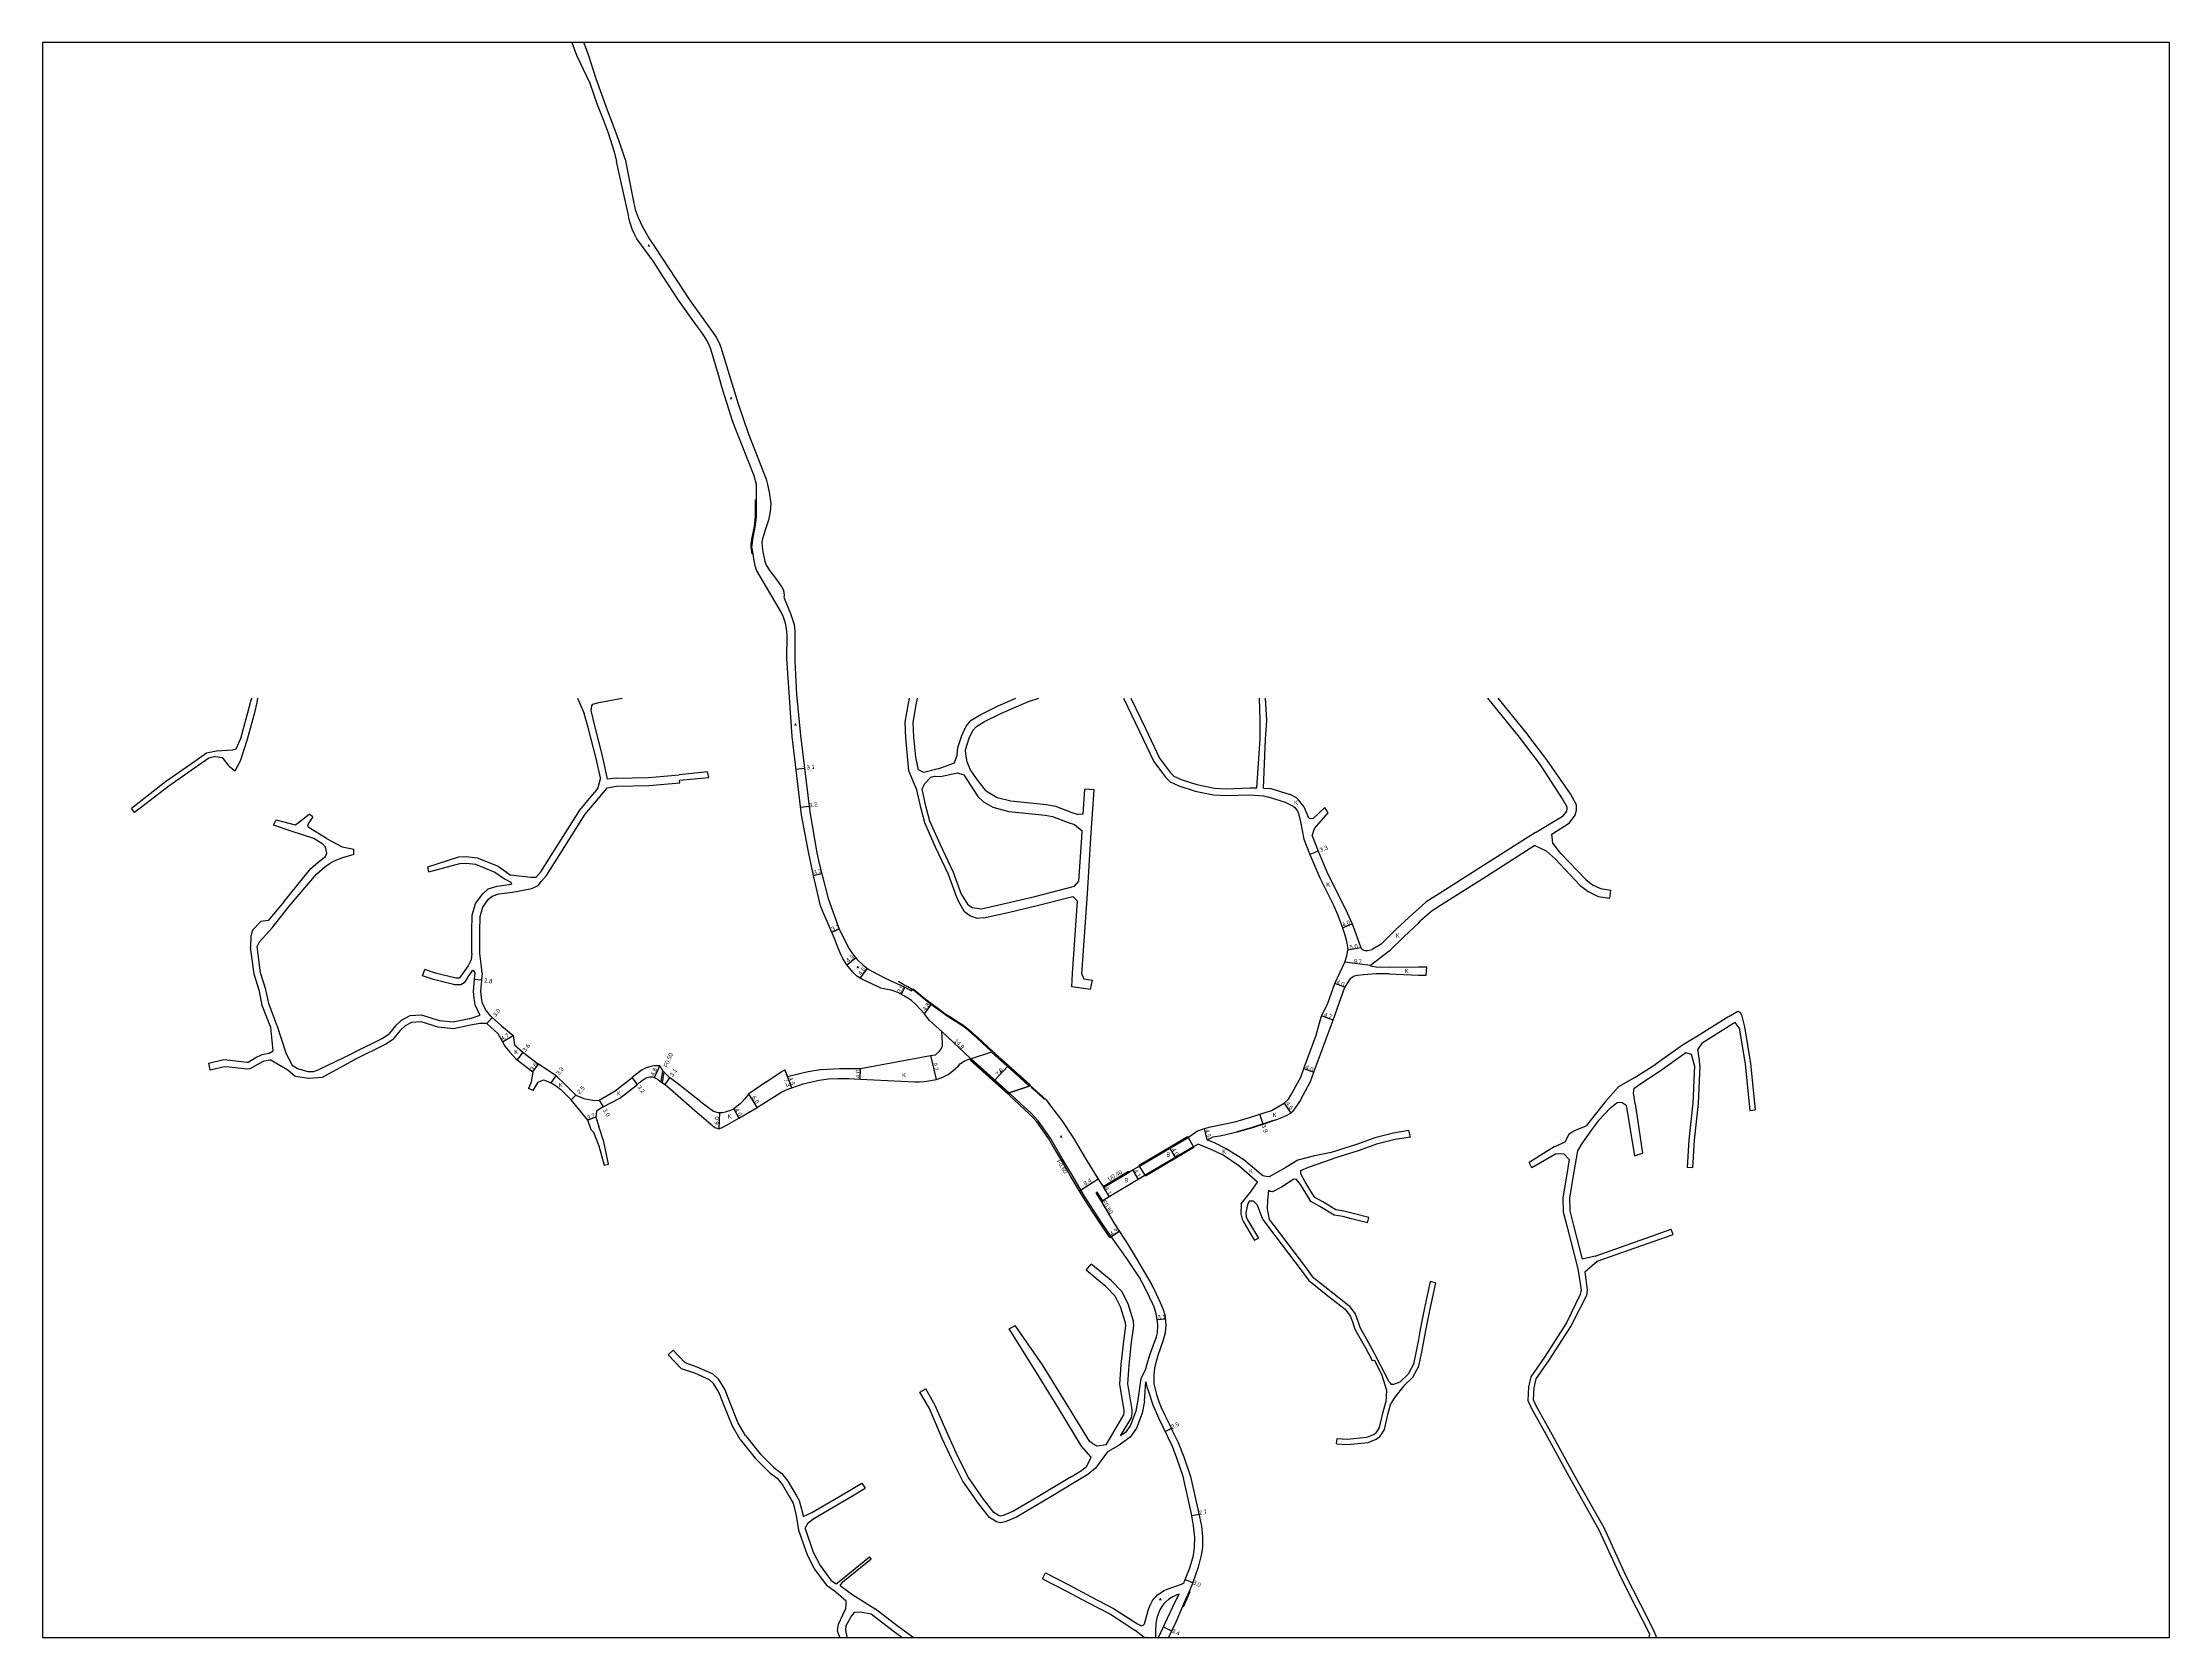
# Model space of a CAD drawing. Header units: metres. Extents: x -8000 to -6400, y -93000 to -90000.
# Drawn here: x -7200 to -6400, y -93000 to -92400 of the extents above; entities that cross this region are included whole.
import ezdxf

# ---------------------------------------------------------------- set-up
doc = ezdxf.new("R2010")
doc.units = ezdxf.units.M
doc.header["$LTSCALE"] = 2.5
for name, color, linetype in [('側溝・桝', 7, 'Continuous'), ('図郭', 7, 'Continuous'), ('幅員', 7, 'Continuous'), ('歩道・分離帯・安全施設', 7, 'Continuous'), ('舗装', 7, 'Continuous'), ('道路', 7, 'Continuous')]:
    doc.layers.add(name, color=color, linetype=linetype)
doc.styles.get("Standard").update_dxf_attribs({"font": ''})
doc.styles.add('yoko_deco', font='txt.shx', dxfattribs={"bigfont": 'extfont.shx'})
doc.styles.get('Standard').set_extended_font_data('@MS PGothic')

msp = doc.modelspace()

# ---------------------------------------------------------------- linework, layer by layer
at = {"layer": '側溝・桝'}
for points in [[(-6932.68, -92592.33), (-6933.16, -92589.73), (-6933.1, -92589.04), (-6932.8, -92586.95), (-6931.92, -92582.14), (-6931.57, -92579.57), (-6931.48, -92578.24), (-6931.46, -92574.35), (-6931.47, -92572.01)], [(-6967.29, -92791.03), (-6966.67, -92786.76)], [(-6966.83, -92791.34), (-6966.24, -92787.33)], [(-6798.05, -92849.19), (-6801.13, -92844.59), (-6804.67, -92839.23), (-6808.09, -92833.97), (-6812.9, -92825.85), (-6816.43, -92819.82), (-6819.4, -92814.79), (-6820.93, -92812.13), (-6825.55, -92805.66), (-6826.85, -92804.19), (-6828.17, -92802.8), (-6832.19, -92799.08), (-6836.08, -92795.52)], [(-6801.12, -92830.32), (-6791.51, -92824.59), (-6791.29, -92824.93)], [(-6801.18, -92835.73), (-6803.37, -92832.42), (-6803.84, -92832.71), (-6801.68, -92836.06)]]:
    msp.add_lwpolyline(points, dxfattribs=at)
at = {"layer": '図郭'}
msp.add_lwpolyline([(-7200, -93000), (-6400, -93000), (-6400, -92400), (-7200, -92400)], close=True, dxfattribs=at)
at = {"layer": '幅員'}
for points in [[(-6916.55, -92673.41), (-6913.44, -92673.03)], [(-6914.91, -92687.62), (-6911.71, -92687.23)], [(-6720.24, -92704.17), (-6723.29, -92705.45)], [(-6711.1, -92733.1), (-6707.43, -92731.49)], [(-6704.15, -92740.57), (-6709.08, -92741.43)], [(-6700.54, -92747.16), (-6710.16, -92745.91)], [(-7034.89, -92752.76), (-7037.67, -92752.51)], [(-6710.19, -92755.42), (-6713.92, -92753.97)], [(-7032.85, -92769.02), (-7030.86, -92766.77)], [(-6714.52, -92767.78), (-6718.91, -92766.09)], [(-7027.02, -92775.87), (-7022.95, -92773.53)], [(-6850.98, -92782.26), (-6861.8, -92772.03)], [(-7019.33, -92779.85), (-7021.51, -92782.72)], [(-6866.04, -92781.12), (-6863.82, -92790.05)], [(-7015.6, -92787.18), (-7013.42, -92784.31)], [(-7008.75, -92791.37), (-7006.77, -92788.73)], [(-6976.24, -92791.92), (-6978.2, -92789.4)], [(-6969.82, -92789.35), (-6967.84, -92784.98)], [(-6965.86, -92792.01), (-6964.08, -92789.47)], [(-6918.16, -92793.2), (-6920.8, -92786.4)], [(-6918.16, -92793.2), (-6919.79, -92789.01)], [(-6892.46, -92790), (-6892.35, -92786)], [(-6841.76, -92790.41), (-6837.07, -92785.18)], [(-6725.57, -92785.99), (-6721.82, -92787.37)], [(-6999.43, -92795.96), (-7001.19, -92797.74)], [(-6990.59, -92797.84), (-6989.08, -92800.43)], [(-6931.22, -92800.62), (-6934.36, -92795.51)], [(-6732.99, -92798.95), (-6730.51, -92802.71)], [(-6991.88, -92804.3), (-6994.9, -92805.34)], [(-6945.35, -92802.54), (-6945.62, -92808.53)], [(-6940, -92801.13), (-6938.05, -92804.63)], [(-6740.85, -92806.87), (-6742.11, -92803.18)], [(-6776, -92815.97), (-6773.97, -92819.41)], [(-6761.9, -92812.83), (-6763.01, -92808.47)], [(-6810.01, -92831.94), (-6802.96, -92827.45)], [(-6800.92, -92830.67), (-6798.82, -92834.2)], [(-6789.97, -92824.14), (-6787.87, -92827.66)], [(-6798.57, -92849.53), (-6794.97, -92847.2)], [(-6780.72, -92880.43), (-6777.68, -92880.12)], [(-6777.7, -92922.54), (-6775.43, -92921.39)], [(-6767.69, -92954.13), (-6765, -92953.58)], [(-6770.17, -92978.22), (-6767.37, -92979.39)], [(-6778.4, -92996.03), (-6775.33, -92997.5)]]:
    msp.add_lwpolyline(points, dxfattribs=at)
at = {"layer": '幅員', "flags": 128}
for points in [[(-6910.06, -92713.4), (-6906.9, -92712.58)], [(-6900.32, -92733.5), (-6903.16, -92734.74)], [(-6897.51, -92746.96), (-6894.13, -92744.31)], [(-6892.51, -92751.98), (-6889.75, -92748.31)], [(-6875.7, -92755.37), (-6877.09, -92758.05)], [(-6868.32, -92765.44), (-6865.48, -92761.6)]]:
    msp.add_lwpolyline(points, dxfattribs=at)
at = {"layer": '歩道・分離帯・安全施設'}
for points in [[(-6843.25, -92779.44), (-6846.61, -92776.31), (-6848.58, -92774.48), (-6850.3, -92772.92), (-6851.89, -92771.54), (-6853.4, -92770.35), (-6854.48, -92769.63), (-6856.34, -92768.46), (-6857.57, -92767.65), (-6858.95, -92766.75), (-6860.06, -92766.02), (-6861.3, -92765.16), (-6862.64, -92764.19), (-6864.1, -92763.09), (-6865.13, -92762.35), (-6866.17, -92761.6), (-6867.31, -92760.7), (-6868.78, -92759.51), (-6869.94, -92758.52), (-6870.92, -92757.71), (-6871.91, -92756.86), (-6872.9, -92756.2), (-6874.55, -92755.24), (-6876.03, -92754.44), (-6878.23, -92753.29)], [(-6850.47, -92782.84), (-6836.83, -92795.22)], [(-6828.67, -92792.37), (-6832.67, -92788.7), (-6842.22, -92780.08)], [(-6823.17, -92797.59), (-6825.91, -92795.05), (-6828.11, -92793.08)], [(-6750.65, -92809.68), (-6748.77, -92809.19), (-6744.86, -92808), (-6737.25, -92805.56)], [(-6770.88, -92988.42), (-6769, -92984.18), (-6768.28, -92982.66)]]:
    msp.add_lwpolyline(points, dxfattribs=at)
at = {"layer": '舗装'}
for points in [[(-6850.98, -92782.26), (-6861.8, -92772.03)], [(-6843.08, -92779.8), (-6850.71, -92782.36)], [(-6828.89, -92792.55), (-6836.48, -92795.16)]]:
    msp.add_lwpolyline(points, dxfattribs=at)
at = {"layer": '道路'}
for points in [[(-7000.89, -92400), (-6999.19, -92404.81), (-6994.19, -92415.33), (-6991.43, -92423.27), (-6989.17, -92428.98), (-6987.27, -92433.96), (-6984.99, -92441.16), (-6984.15, -92444.77)], [(-6980.9, -92443.92), (-6981, -92443.45), (-6982.12, -92440.07), (-6983.31, -92436.5), (-6985.5, -92430.69), (-6987.46, -92425.48), (-6989.65, -92419.55), (-6991.81, -92413.66), (-6994.68, -92404.69), (-6996.44, -92400)], [(-6979.7, -92464.31), (-6980.92, -92458.75), (-6984.15, -92444.77)], [(-6980.9, -92443.92), (-6977.95, -92458.5), (-6977.05, -92462.75), (-6975.95, -92465.81), (-6974.45, -92469.11), (-6973.47, -92470.9), (-6971.65, -92473.98), (-6969.56, -92477.16), (-6956.66, -92496.76), (-6948.75, -92507.77), (-6947.73, -92509.22), (-6946.52, -92511.07), (-6945.67, -92512.7), (-6944.93, -92514.63), (-6944.13, -92517.12), (-6938.31, -92535.89), (-6934.57, -92546.97), (-6927.87, -92564.29), (-6927.35, -92566.23), (-6926.67, -92569.21), (-6926.08, -92573.45), (-6926.32, -92576.59), (-6926.98, -92579.7), (-6928.19, -92583.46), (-6929.18, -92586.75), (-6929.42, -92588.13), (-6929.37, -92589.58), (-6929.13, -92591.59), (-6928.73, -92593.4), (-6928.36, -92595.08), (-6927.77, -92596.62), (-6926.44, -92598.74), (-6923.97, -92602), (-6922.52, -92604.03), (-6921.93, -92604.93), (-6921.45, -92605.76), (-6921.16, -92606.6), (-6921.11, -92608.22), (-6921.13, -92608.54), (-6921, -92608.97), (-6918.73, -92614.79), (-6917.99, -92616.66), (-6917.32, -92618.96), (-6916.99, -92621.49), (-6917.07, -92632.68), (-6916.47, -92645.22), (-6914.95, -92660.73), (-6911.44, -92689.43), (-6908.79, -92704.86), (-6907.86, -92708.85), (-6904.47, -92722.03), (-6900.32, -92733.5), (-6896.65, -92740.97), (-6895.56, -92742.5), (-6894.35, -92744.04), (-6893.45, -92745.05), (-6891.36, -92747.09), (-6889.2, -92748.72), (-6885.96, -92750.47), (-6882.82, -92752.08), (-6877.24, -92754.67), (-6875.7, -92755.37), (-6873.12, -92756.8), (-6872.56, -92755.97)], [(-6932.33, -92562.96), (-6939.46, -92545), (-6940.49, -92542.3), (-6943.38, -92533.16), (-6944.63, -92529.18), (-6945.62, -92525.37), (-6947.62, -92518.8), (-6948.61, -92515.36), (-6949.46, -92513.22), (-6950.28, -92511.81), (-6951.07, -92510.57), (-6952.35, -92508.6), (-6954.22, -92506.04), (-6960.78, -92496.89), (-6966.69, -92487.92), (-6970.26, -92482.33), (-6973.36, -92478.11), (-6976.45, -92473.79), (-6977.21, -92472.3), (-6978.17, -92470.22), (-6979.02, -92467.83), (-6979.35, -92466.52), (-6979.7, -92464.31)], [(-6911.8, -92705.11), (-6914.58, -92690.49), (-6917.98, -92661.05), (-6919.99, -92631.71), (-6919.92, -92623.07), (-6920.15, -92620.44), (-6920.61, -92618.42), (-6921.35, -92616.12), (-6922.28, -92614.05), (-6931.44, -92598.52), (-6931.98, -92596.84), (-6932.27, -92595.44), (-6932.44, -92594.25), (-6932.68, -92592.33), (-6933.03, -92592.39), (-6933.52, -92589.74), (-6933.45, -92589), (-6933.16, -92586.89), (-6932.27, -92582.08), (-6931.93, -92579.53), (-6931.84, -92578.23), (-6931.82, -92574.35), (-6931.83, -92572.02), (-6931.47, -92572.01), (-6931.52, -92566.28), (-6932.33, -92562.96)], [(-7125.29, -92661.29), (-7122.39, -92650.65), (-7121.55, -92647.31)], [(-7121.46, -92646.7), (-7121.55, -92647.31)], [(-7119.32, -92648.32), (-7119, -92646.7)], [(-6998.73, -92646.7), (-6996.25, -92652.41)], [(-6990.81, -92648.25), (-6981.99, -92646.7)], [(-6874.15, -92673.99), (-6875.28, -92661.57), (-6875.49, -92655.62), (-6874.31, -92648.68), (-6873.95, -92646.69)], [(-6871.49, -92668.8), (-6872.29, -92661.35), (-6872.48, -92655.82), (-6871.36, -92649.2), (-6870.9, -92646.69)], [(-6863.1, -92673.17), (-6857, -92671), (-6856.03, -92668.03), (-6855.71, -92665.22), (-6854.25, -92660.67), (-6852.65, -92657.12), (-6850.66, -92654.9), (-6847.09, -92652.77), (-6840.5, -92649.58), (-6833.91, -92646.69)], [(-6852.85, -92666.13), (-6851.44, -92661.74), (-6850.11, -92658.78), (-6848.73, -92657.24), (-6845.67, -92655.41), (-6839.25, -92652.31), (-6829.15, -92647.88), (-6825.26, -92646.69)], [(-6793.4, -92646.69), (-6787.37, -92659.16), (-6782.03, -92670.51), (-6777.68, -92676.32), (-6775.9, -92678.08), (-6772.62, -92679.6), (-6766.5, -92681.58), (-6759.56, -92683.02), (-6754.79, -92683.25), (-6745.85, -92683.03), (-6740.7, -92683.39), (-6738.85, -92683.85)], [(-6790.63, -92646.69), (-6785.12, -92658.07), (-6779.87, -92669.21), (-6775.79, -92674.67), (-6774.45, -92675.99), (-6771.71, -92677.27), (-6765.86, -92679.16), (-6759.25, -92680.53), (-6754.76, -92680.75), (-6745.82, -92680.36), (-6743.22, -92680.42)], [(-6743.22, -92680.42), (-6742.05, -92661.94), (-6741.97, -92654.9), (-6742.24, -92646.69)], [(-6740.74, -92680.48), (-6740.06, -92662.05), (-6739.55, -92655.05), (-6739.95, -92646.69)], [(-6636.6, -92671.69), (-6644.46, -92661.29), (-6656.4, -92646.69)], [(-6634.2, -92669.88), (-6642.11, -92659.44), (-6652.52, -92646.69)], [(-7122.94, -92662.12), (-7120.04, -92651.48), (-7119.32, -92648.32)], [(-6990.16, -92676.67), (-6991.71, -92669.38), (-6994.74, -92657.66), (-6996.25, -92652.41)], [(-6993.63, -92651.26), (-6993.36, -92649.52), (-6992.98, -92648.85), (-6990.81, -92648.25)], [(-6987.5, -92677.07), (-6989.27, -92668.8), (-6992.32, -92657.04), (-6993.63, -92651.26)], [(-7125.29, -92661.29), (-7127.26, -92665.8), (-7128.5, -92666.23), (-7134.59, -92666.6)], [(-7127.59, -92673.93), (-7125.5, -92670.17), (-7122.94, -92662.12)], [(-7134.59, -92666.6), (-7138.32, -92667.31), (-7142.76, -92670.49), (-7153.69, -92678.14), (-7166.57, -92688.12)], [(-7134.94, -92668.58), (-7137.48, -92669.17), (-7141.59, -92672.12), (-7152.51, -92679.75), (-7165.35, -92689.7)], [(-7134.94, -92668.58), (-7132.44, -92668.92), (-7130.36, -92671.67), (-7129.74, -92672.36), (-7127.59, -92673.93)], [(-6868.51, -92674.6), (-6870.49, -92673.65), (-6871.49, -92668.8)], [(-6850.88, -92674.04), (-6852.27, -92670.61), (-6852.74, -92667.75), (-6852.85, -92666.13)], [(-6638.45, -92697.14), (-6628.08, -92690.86), (-6626.72, -92689.15), (-6626.53, -92688.37), (-6626.53, -92687.69), (-6628.26, -92684.53), (-6636.6, -92671.69)], [(-6632.36, -92697.84), (-6625.69, -92693.48), (-6623.49, -92690.71), (-6623.04, -92688.79), (-6623.02, -92686.81), (-6625.27, -92682.69), (-6634.2, -92669.88)], [(-6990.16, -92676.67), (-6991.19, -92680.39), (-6992.26, -92682.05)], [(-6988.41, -92681.35), (-6987.65, -92680.42), (-6984.17, -92679.77)], [(-6984.23, -92676.77), (-6987.5, -92677.07)], [(-6984.23, -92676.77), (-6972.1, -92676.53), (-6960.59, -92675.53)], [(-6984.17, -92679.77), (-6971.94, -92679.52), (-6960.33, -92678.52)], [(-6949.86, -92674.41), (-6960.59, -92675.53)], [(-6960.33, -92678.52), (-6960.44, -92677.47), (-6949.33, -92676.52)], [(-6949.33, -92676.52), (-6949.86, -92674.41)], [(-6871.09, -92681.16), (-6874.15, -92673.99)], [(-6869.13, -92680.74), (-6868.18, -92678.76), (-6865.86, -92676.37), (-6864.55, -92675.95), (-6862.2, -92676.16)], [(-6863.1, -92673.17), (-6868.51, -92674.6)], [(-6862.2, -92676.16), (-6855.85, -92674.79), (-6853.44, -92675.5)], [(-6853.44, -92675.5), (-6850.94, -92679.37), (-6848.25, -92683.68), (-6846.03, -92685.69), (-6842.52, -92687.71), (-6836.51, -92689.26), (-6822.94, -92690.64), (-6820.09, -92691.16), (-6814.22, -92693.39), (-6811.8, -92694.22)], [(-6850.88, -92674.04), (-6848.25, -92677.72), (-6845.49, -92681.23), (-6843.67, -92682.44), (-6840.99, -92683.97), (-6835.81, -92685.31), (-6822.37, -92686.67), (-6819.01, -92687.29), (-6812.85, -92689.63), (-6810.5, -92690.44)], [(-7012.56, -92712), (-7005.68, -92701.07), (-6997.9, -92688.79), (-6992.96, -92682.94), (-6992.26, -92682.05)], [(-7010.45, -92713.33), (-7003.57, -92702.42), (-6995.88, -92690.27), (-6991.05, -92684.54), (-6988.41, -92681.35)], [(-6856.2, -92721.24), (-6859.26, -92712.97), (-6864.09, -92702.67), (-6868.1, -92693.54), (-6869.65, -92687.81), (-6871.09, -92681.16)], [(-6854.33, -92720.54), (-6857.41, -92712.2), (-6862.27, -92701.85), (-6866.21, -92692.87), (-6867.71, -92687.33), (-6869.13, -92680.74)], [(-6809.14, -92750.53), (-6806.98, -92720.27), (-6805.65, -92699.19), (-6804.41, -92681.14)], [(-6808.55, -92690.33), (-6807.9, -92680.9)], [(-6804.41, -92681.14), (-6807.9, -92680.9)], [(-6740.74, -92680.48), (-6737.94, -92680.63)], [(-6732.1, -92685.96), (-6738.85, -92683.85)], [(-6732.1, -92685.96), (-6738.85, -92683.85)], [(-6737.94, -92680.63), (-6730.77, -92682.87)], [(-6737.94, -92680.63), (-6730.77, -92682.87)], [(-6732.1, -92685.96), (-6729.63, -92687.21), (-6728.98, -92687.72), (-6727.93, -92689.18), (-6727.56, -92690.06), (-6726.9, -92693.15), (-6725.54, -92699.68)], [(-6723.84, -92691.51), (-6725.17, -92688.18), (-6725.59, -92687.41), (-6727.59, -92684.91), (-6728.36, -92684.16), (-6730.77, -92682.87)], [(-6717.72, -92687.72), (-6722.23, -92692.02), (-6723.41, -92691.94), (-6723.84, -92691.51)], [(-6716.44, -92689.72), (-6717.72, -92687.72)], [(-7165.35, -92689.7), (-7166.57, -92688.12)], [(-7113.08, -92694.37), (-7112.07, -92692.45)], [(-7097.95, -92699.42), (-7106.47, -92696.73), (-7113.08, -92694.37)], [(-7112.07, -92692.45), (-7105.02, -92694.26), (-7104.33, -92693.96), (-7099.76, -92690.22)], [(-7098.28, -92691.23), (-7100.36, -92694.31), (-7100.06, -92695.18)], [(-7093.22, -92699.41), (-7100.06, -92695.18)], [(-7098.28, -92691.23), (-7099.76, -92690.22)], [(-6811.8, -92694.22), (-6808.98, -92696.57)], [(-6808.55, -92690.33), (-6810.5, -92690.44)], [(-6722.47, -92698.48), (-6721.59, -92695.69), (-6716.44, -92689.72)], [(-7094.53, -92701.53), (-7097.95, -92699.42)], [(-7093.59, -92706.25), (-7093.08, -92704.99), (-7093.56, -92702.69), (-7094.53, -92701.53)], [(-7093.22, -92699.41), (-7087.35, -92702.63), (-7082.95, -92703.48)], [(-7082.97, -92705.47), (-7082.95, -92703.48)], [(-6810.18, -92715.52), (-6809.14, -92699), (-6808.98, -92696.57)], [(-6725.54, -92699.68), (-6723.29, -92705.45), (-6719.6, -92714.2), (-6714.32, -92724.74)], [(-6722.47, -92698.48), (-6720.24, -92704.17), (-6716.6, -92712.82), (-6709.96, -92726.07)], [(-6638.45, -92697.14), (-6659.37, -92710.52), (-6674.92, -92720.42), (-6679.73, -92723.35), (-6682.51, -92725.9), (-6684.62, -92727.83)], [(-6638.72, -92702.06), (-6657.31, -92713.95), (-6672.81, -92723.81), (-6677.36, -92726.59), (-6681.66, -92730.46)], [(-6638.72, -92702.06), (-6634.49, -92704.07), (-6631.04, -92707.14)], [(-6628.87, -92705.08), (-6631.98, -92701.18), (-6632.36, -92697.84)], [(-7109.15, -92723.08), (-7099.08, -92710.78), (-7095.7, -92707.8), (-7093.59, -92706.25)], [(-7107.12, -92724.71), (-7096.95, -92712.9), (-7093.82, -92710.14), (-7091.82, -92708.67)], [(-7082.97, -92705.47), (-7087.21, -92706.73), (-7089.76, -92707.76), (-7091.82, -92708.67)], [(-7055.1, -92710.15), (-7043.46, -92706.37), (-7040.63, -92706.17), (-7036.52, -92706.65), (-7028.65, -92709.88), (-7023.98, -92713.19)], [(-7054.68, -92711.96), (-7055.1, -92710.15)], [(-7054.68, -92711.96), (-7043.04, -92708.85), (-7040.69, -92708.68), (-7037.15, -92709.09), (-7029.86, -92712.08), (-7026.22, -92714.66)], [(-7012.56, -92712), (-7014.43, -92714.1), (-7016.35, -92714.08), (-7023.98, -92713.19)], [(-6866.46, -92767.72), (-6868.32, -92765.44), (-6869.83, -92763.79), (-6871.57, -92761.87), (-6873.16, -92760.39), (-6874.57, -92759.49), (-6876.06, -92758.59), (-6878.1, -92757.52), (-6879.32, -92757.04), (-6880.81, -92756.55), (-6882.33, -92756.22), (-6883.38, -92756.04), (-6884.24, -92755.88), (-6884.72, -92755.69), (-6885.64, -92755.25), (-6891.88, -92752.3), (-6892.51, -92751.98), (-6893.68, -92751.2), (-6894.73, -92750.26), (-6895.2, -92749.74), (-6897.51, -92746.96), (-6898.96, -92744.59), (-6899.55, -92743.33), (-6900.71, -92740.63), (-6902.16, -92737), (-6906.57, -92726.95), (-6907.39, -92724.75), (-6910.06, -92713.4), (-6911.8, -92705.11)], [(-6631.04, -92707.14), (-6621.59, -92717.1), (-6618.63, -92719.43), (-6614.92, -92721.2), (-6610.52, -92721.87)], [(-6628.87, -92705.08), (-6619.56, -92714.88), (-6617.03, -92716.87), (-6614.03, -92718.3), (-6610.08, -92718.9)], [(-7038.56, -92742.67), (-7038.54, -92734.27), (-7038.42, -92728.25), (-7037.12, -92723.89), (-7034.42, -92720.26), (-7032.33, -92718.4), (-7028.98, -92717.35), (-7023.64, -92716.62)], [(-7035.56, -92742.68), (-7035.54, -92734.3), (-7035.43, -92728.72), (-7034.4, -92725.25), (-7032.2, -92722.3), (-7030.82, -92721.07), (-7028.33, -92720.29), (-7023.23, -92719.59)], [(-7026.22, -92714.66), (-7023.88, -92715.8), (-7023.64, -92716.62)], [(-7023.23, -92719.59), (-7015.96, -92718.24), (-7013.53, -92717.08), (-7012.27, -92715.48), (-7010.45, -92713.33)], [(-6846.8, -92725.9), (-6837.56, -92723.82), (-6826.72, -92721.27), (-6811.79, -92717.31)], [(-6811.79, -92717.31), (-6810.18, -92715.52)], [(-6610.52, -92721.87), (-6610.08, -92718.9)], [(-7109.15, -92723.08), (-7115.18, -92730.28), (-7117.85, -92730.62), (-7120.99, -92733.94), (-7121.63, -92736.17), (-7121.79, -92740.37)], [(-7119.31, -92740.04), (-7118.36, -92738.37), (-7113.66, -92733.08), (-7107.12, -92724.71)], [(-6846.04, -92729.31), (-6848.52, -92729.54), (-6851.24, -92728.52), (-6853.21, -92727.01), (-6855.35, -92723.26), (-6856.2, -92721.24)], [(-6854.33, -92720.54), (-6852.07, -92724.16), (-6850.28, -92725.42), (-6846.8, -92725.9)], [(-6846.04, -92729.31), (-6836.77, -92727.23), (-6825.89, -92724.67), (-6812.51, -92721.21)], [(-6812.63, -92750.28), (-6810.69, -92723.07)], [(-6812.51, -92721.21), (-6810.69, -92723.07)], [(-6714.32, -92724.74), (-6712.95, -92728.05), (-6711.96, -92730.69), (-6711.1, -92733.1), (-6710.56, -92734.58), (-6710.02, -92736.22), (-6709.65, -92737.5), (-6709.37, -92738.79), (-6709.18, -92740.34), (-6709.08, -92741.43)], [(-6709.96, -92726.07), (-6707.43, -92731.49), (-6705.98, -92735.31)], [(-6696.46, -92739.13), (-6690.82, -92733.6), (-6684.62, -92727.83)], [(-6705.98, -92735.31), (-6704.15, -92740.57), (-6703.83, -92740.95)], [(-6693.51, -92741.76), (-6687.87, -92736.24), (-6682.51, -92731.25), (-6681.66, -92730.46)], [(-7114.19, -92770.54), (-7117.35, -92762.25), (-7118.43, -92756.83), (-7120.43, -92750.53), (-7121.79, -92740.37)], [(-7111.85, -92769.65), (-7114.94, -92761.55), (-7116, -92756.21), (-7117.99, -92749.98), (-7119.31, -92740.04)], [(-7038.56, -92742.67), (-7038.75, -92745.07), (-7039.95, -92747.29)], [(-7034.65, -92750.11), (-7034.87, -92747.71), (-7035.56, -92742.68)], [(-6713.92, -92753.97), (-6710.16, -92745.91), (-6709.47, -92743.57), (-6709.08, -92741.43)], [(-6703.83, -92740.95), (-6703.25, -92741.31), (-6702.68, -92741.57), (-6701.58, -92741.56), (-6699.83, -92741.14)], [(-6693.51, -92741.76), (-6700.54, -92747.16), (-6700.55, -92747.33), (-6698.41, -92747.67), (-6693.48, -92747.79)], [(-6696.46, -92739.13), (-6699.83, -92741.14)], [(-7057.06, -92751.09), (-7056.26, -92748.72)], [(-7040.12, -92751.82), (-7041.45, -92753.73), (-7042.7, -92754.52), (-7044.93, -92754.5), (-7052.91, -92752.49), (-7057.06, -92751.09)], [(-7039.95, -92747.29), (-7043.22, -92751.89), (-7043.41, -92752.01), (-7044.61, -92752), (-7052.21, -92750.1), (-7056.26, -92748.72)], [(-7040.12, -92751.82), (-7038.17, -92748.98), (-7037.44, -92749.86)], [(-7037.44, -92749.86), (-7037.67, -92752.51), (-7038.06, -92756.86), (-7037.78, -92759.66), (-7037.43, -92761.9), (-7035.52, -92765.91)], [(-7034.65, -92750.11), (-7034.89, -92752.76), (-7035.25, -92756.85), (-7035, -92759.3), (-7034.73, -92761.06), (-7033.51, -92763.62)], [(-6805.78, -92756.21), (-6812.85, -92755.27), (-6812.63, -92750.28)], [(-6809.14, -92750.53), (-6808.35, -92752.22), (-6805.13, -92752.74)], [(-6706.69, -92751.25), (-6707.43, -92751.69), (-6708.14, -92752.29), (-6708.79, -92753.05), (-6710.19, -92755.42)], [(-6693.49, -92750.39), (-6698.43, -92750.4), (-6703.07, -92750.67), (-6705.4, -92750.93), (-6706.69, -92751.25)], [(-6693.49, -92750.39), (-6682.51, -92750.79), (-6679.57, -92750.9)], [(-6693.48, -92747.79), (-6682.51, -92747.75), (-6679.29, -92747.74)], [(-6679.57, -92750.9), (-6679.29, -92747.74)], [(-6872.56, -92755.97), (-6870.36, -92757.7), (-6868.74, -92759.07), (-6867.08, -92760.42), (-6862.85, -92763.55)], [(-6805.78, -92756.21), (-6805.13, -92752.74)], [(-6730.42, -92796), (-6726.76, -92789.21), (-6725.57, -92785.99), (-6720.92, -92773.38), (-6718.91, -92766.09), (-6716.73, -92761.71), (-6713.92, -92753.97)], [(-6726.9, -92797.9), (-6723.1, -92790.86), (-6721.82, -92787.37), (-6717.17, -92774.79), (-6714.52, -92767.78), (-6710.19, -92755.42)], [(-7039.59, -92767.25), (-7045.54, -92768.53), (-7050.71, -92767.99), (-7057.28, -92765.87), (-7061.91, -92766.15), (-7065.06, -92767.84), (-7067.29, -92769.96), (-7070.04, -92773.3), (-7072.09, -92774.66), (-7082.49, -92779.83), (-7084.11, -92780.64), (-7096.01, -92786.38)], [(-7039.59, -92767.25), (-7035.8, -92766.01), (-7035.52, -92765.91)], [(-7031.52, -92766.11), (-7033.51, -92763.62)], [(-7031.52, -92766.11), (-7030.86, -92766.77), (-7027.4, -92769.88), (-7022.95, -92773.53), (-7022.44, -92777)], [(-6862.85, -92763.55), (-6862.41, -92763.88), (-6861.08, -92764.85), (-6859.84, -92765.71), (-6858.74, -92766.43), (-6857.36, -92767.33), (-6856.13, -92768.14), (-6854.27, -92769.31), (-6853.17, -92770.04), (-6851.65, -92771.24), (-6850.05, -92772.64), (-6848.32, -92774.2), (-6846.35, -92776.04), (-6842.72, -92779.41), (-6843.08, -92779.8), (-6832.4, -92789.36), (-6828.89, -92792.55), (-6828.6, -92792.23), (-6822.55, -92797.74), (-6820.44, -92800.54), (-6816.6, -92805.55), (-6812.26, -92812.17), (-6809.35, -92817.02), (-6807.31, -92820.48), (-6805.34, -92823.71), (-6802.41, -92828.33), (-6801.12, -92830.32), (-6800.92, -92830.67)], [(-6565.72, -92766.45), (-6577.56, -92773.85)], [(-6565.72, -92766.45), (-6562.29, -92764.44), (-6561.44, -92764.85), (-6560.99, -92765.82), (-6559.86, -92770.32)], [(-7114.73, -92780.25), (-7113.31, -92779.32), (-7114.19, -92770.54)], [(-7111.85, -92769.65), (-7108.36, -92780.48)], [(-7039.06, -92769.7), (-7045.41, -92771.06), (-7051.23, -92770.45), (-7057.6, -92768.4), (-7061.21, -92768.61), (-7063.58, -92769.89), (-7065.46, -92771.67), (-7068.35, -92775.18), (-7070.84, -92776.83), (-7082.5, -92782.63), (-7082.94, -92782.85), (-7094.8, -92789.31)], [(-7032.85, -92769.02), (-7035.46, -92768.99), (-7039.06, -92769.7)], [(-7032.85, -92769.02), (-7028.73, -92772.78), (-7027.02, -92775.87), (-7026.11, -92777.52), (-7024.28, -92779.8), (-7021.75, -92782.53), (-7021.51, -92782.72), (-7015.6, -92787.18)], [(-6922.21, -92787.25), (-6920.8, -92786.4), (-6919.79, -92789.01), (-6915.33, -92787.88), (-6912.05, -92787.06), (-6907.4, -92786.29), (-6900.1, -92785.98), (-6892.35, -92786), (-6866.04, -92781.12), (-6864.18, -92780.76), (-6862.66, -92779.42), (-6861.86, -92778.44), (-6861.55, -92777.42), (-6861.47, -92776.55), (-6861.8, -92772.03)], [(-6861.8, -92772.03), (-6863.9, -92770.1)], [(-6577.56, -92773.85), (-6583.1, -92777.21)], [(-6575.82, -92776.26), (-6564.61, -92769.31)], [(-6561.84, -92770.65), (-6563.41, -92768.64), (-6564.61, -92769.31)], [(-6561.84, -92770.65), (-6559.59, -92784.28), (-6557.78, -92801.73)], [(-6559.86, -92770.32), (-6557.61, -92784.02), (-6555.8, -92801.52)], [(-7137.48, -92783.97), (-7131.81, -92782.63), (-7129.51, -92782.81), (-7123.03, -92783.59), (-7122.68, -92783.56), (-7120.02, -92781.96), (-7117.34, -92780.66), (-7114.73, -92780.25)], [(-7136.91, -92786.4), (-7137.48, -92783.97)], [(-7136.91, -92786.4), (-7131.62, -92785.15), (-7129.76, -92785.3), (-7123.06, -92786.11), (-7121.88, -92786), (-7118.82, -92784.16), (-7116.58, -92783.07), (-7114.34, -92782.72)], [(-7094.8, -92789.31), (-7099.83, -92789.75), (-7104.97, -92789.02), (-7107.74, -92786.63), (-7114.34, -92782.72)], [(-7108.36, -92780.48), (-7106.11, -92784.73), (-7104.14, -92785.99), (-7100.24, -92787.08), (-7098.13, -92787.04), (-7096.01, -92786.38)], [(-7022.44, -92777), (-7019.33, -92779.85), (-7013.42, -92784.31)], [(-6919.62, -92793.72), (-6918.16, -92793.2), (-6913.91, -92791.68), (-6907.84, -92790.31), (-6904.41, -92789.84), (-6900.88, -92789.7), (-6896.74, -92789.7), (-6892.46, -92790), (-6871.92, -92790.94), (-6870.28, -92790.96), (-6868.32, -92790.82), (-6865.92, -92790.49), (-6863.82, -92790.05), (-6861.32, -92789.21), (-6859.34, -92788.18), (-6857.55, -92786.89), (-6855.57, -92785.02), (-6854.69, -92784.05), (-6853.41, -92783.21), (-6850.98, -92782.26)], [(-6784.99, -92898.88), (-6784.89, -92898.33), (-6783.54, -92893.62), (-6780.95, -92886.87), (-6780.63, -92885.35), (-6780.49, -92882.59), (-6780.58, -92881.18), (-6781.11, -92878.21), (-6781.94, -92875.67), (-6785.39, -92868.37), (-6787.36, -92864.6), (-6791.88, -92857.8), (-6798.05, -92849.19), (-6798.57, -92849.53), (-6801.65, -92844.93), (-6805.19, -92839.57), (-6808.62, -92834.3), (-6813.44, -92826.17), (-6816.96, -92820.13), (-6819.94, -92815.1), (-6821.47, -92812.44), (-6826, -92806.07), (-6827.3, -92804.6), (-6828.6, -92803.23), (-6832.6, -92799.53), (-6836.48, -92795.96), (-6836.08, -92795.52), (-6836.48, -92795.16), (-6850.71, -92782.36), (-6850.98, -92782.26)], [(-6843.08, -92779.8), (-6850.71, -92782.36), (-6836.48, -92795.16), (-6828.89, -92792.55)], [(-6843.08, -92779.8), (-6832.4, -92789.36), (-6828.89, -92792.55)], [(-6583.1, -92777.21), (-6593.18, -92784.33)], [(-6581.88, -92780.12), (-6591.55, -92786.91)], [(-6578.69, -92784.88), (-6579.73, -92780.71), (-6581.88, -92780.12)], [(-6575.82, -92776.26), (-6577.43, -92778.69)], [(-6576.69, -92784.96), (-6576.74, -92782.79), (-6577.43, -92778.69)], [(-7015.6, -92787.18), (-7016.26, -92791.15), (-7017.27, -92793.5)], [(-7015.48, -92794.26), (-7013.52, -92791.05), (-7012.46, -92790.57), (-7011.59, -92790.2)], [(-7006.77, -92788.73), (-7013.42, -92784.31)], [(-7011.59, -92790.2), (-7008.75, -92791.37), (-7007.15, -92792.26), (-7005.11, -92793.87), (-7001.19, -92797.74)], [(-7006.77, -92788.73), (-7003.45, -92791.99), (-6999.43, -92795.96)], [(-6990.59, -92797.84), (-6984.66, -92794.41), (-6978.2, -92789.4)], [(-6989.08, -92800.43), (-6982.87, -92797.07), (-6976.24, -92791.92)], [(-6969.77, -92785.01), (-6970.75, -92785.12), (-6972.98, -92785.74), (-6974.76, -92786.53), (-6978.2, -92789.4)], [(-6976.24, -92791.92), (-6974.72, -92790.64), (-6974.36, -92790.35), (-6973.99, -92790.07), (-6973.61, -92789.81), (-6973.21, -92789.59), (-6973.11, -92789.55), (-6972.61, -92789.37), (-6972.1, -92789.23), (-6971.58, -92789.13), (-6971.05, -92789.1), (-6970.62, -92789.12), (-6970.22, -92789.21), (-6969.82, -92789.35), (-6969.44, -92789.54), (-6969.07, -92789.75), (-6968.83, -92789.89), (-6968.2, -92790.37), (-6967.79, -92790.68), (-6965.86, -92792.01), (-6963.91, -92793.66)], [(-6961.83, -92791.07), (-6964.08, -92789.47), (-6966.33, -92787.25), (-6966.39, -92787.18), (-6966.66, -92786.76), (-6967.84, -92784.98), (-6969.77, -92785.01)], [(-6952.35, -92798.55), (-6961.83, -92791.07)], [(-6927.94, -92791.04), (-6934.36, -92795.51), (-6935.86, -92797.43), (-6936.81, -92798.45), (-6937.6, -92799.19), (-6940, -92801.13)], [(-6927.94, -92791.04), (-6922.21, -92787.25)], [(-6601.3, -92789.49), (-6607.24, -92792.9), (-6612.07, -92798.43)], [(-6601.3, -92789.49), (-6593.18, -92784.33)], [(-6591.55, -92786.91), (-6600.02, -92792.46)], [(-6578.69, -92784.88), (-6579.23, -92799), (-6580.8, -92812.76), (-6581.42, -92823.23)], [(-6576.69, -92784.96), (-6577.24, -92799.15), (-6578.8, -92812.93), (-6579.42, -92823.35)], [(-7015.48, -92794.26), (-7017.27, -92793.5)], [(-6994.9, -92805.34), (-7001.19, -92797.74)], [(-6999.43, -92795.96), (-6996.35, -92797.21), (-6992.37, -92797.97), (-6990.59, -92797.84)], [(-6963.91, -92793.66), (-6953.82, -92802.51)], [(-6952.35, -92798.55), (-6947.67, -92801.95), (-6947.09, -92802.19), (-6946.48, -92802.38), (-6945.86, -92802.49), (-6945.35, -92802.54), (-6944.84, -92802.52), (-6944.13, -92802.45), (-6943.68, -92802.35), (-6943.08, -92802.2), (-6942.35, -92801.99), (-6941.1, -92801.63), (-6940, -92801.13)], [(-6938.05, -92804.63), (-6931.22, -92800.62), (-6930.03, -92799.92), (-6923.74, -92795.87), (-6921.92, -92794.78), (-6919.62, -92793.72)], [(-6737.81, -92801.8), (-6732.99, -92798.95), (-6731.4, -92797.44), (-6730.42, -92796)], [(-6726.9, -92797.9), (-6729.78, -92802.03), (-6730.51, -92802.71)], [(-6612.07, -92798.43), (-6616.57, -92803.91), (-6619.42, -92807.59)], [(-6610.28, -92800.79), (-6607.7, -92798.71), (-6606.73, -92798.66), (-6605.88, -92798.72), (-6604.3, -92799.77)], [(-6604.3, -92799.77), (-6601.26, -92818.82)], [(-6600.94, -92799.23), (-6601.58, -92795.12), (-6601.28, -92793.42), (-6600.02, -92792.46)], [(-6600.94, -92799.23), (-6598.18, -92817.82)], [(-6993.66, -92809.06), (-6994.9, -92805.34)], [(-6989.08, -92800.43), (-6991.58, -92802.03), (-6991.88, -92804.3)], [(-6991.88, -92804.3), (-6990.79, -92807.79)], [(-6988.93, -92813.51), (-6990.79, -92807.79)], [(-6953.82, -92802.51), (-6948.77, -92806.78), (-6947.08, -92808.13), (-6946.71, -92808.3), (-6946.31, -92808.43), (-6945.91, -92808.51), (-6945.62, -92808.53), (-6945.28, -92808.49), (-6944.95, -92808.4), (-6944.62, -92808.27), (-6944.33, -92808.15), (-6942.5, -92807.18), (-6938.05, -92804.63)], [(-6769.15, -92811.94), (-6765.84, -92809.49), (-6763.01, -92808.47), (-6760.69, -92807.95), (-6751.5, -92805.98)], [(-6751.5, -92805.98), (-6749.78, -92805.58), (-6745.98, -92804.42), (-6737.81, -92801.8)], [(-6750.68, -92809.84), (-6748.73, -92809.33), (-6744.81, -92808.14), (-6740.85, -92806.87), (-6737.2, -92805.7)], [(-6735.81, -92805.28), (-6737.2, -92805.7)], [(-6730.51, -92802.71), (-6732.27, -92803.8), (-6734.58, -92804.77), (-6735.81, -92805.28)], [(-6631.45, -92815.37), (-6627.34, -92813.54), (-6625.61, -92810.37), (-6624.06, -92809.36), (-6619.42, -92807.59)], [(-6610.28, -92800.79), (-6614.7, -92805.58), (-6617.41, -92809.08), (-6621.04, -92814.17), (-6622.66, -92816.89), (-6624.36, -92826.95), (-6625.69, -92834.79), (-6625.51, -92839.52), (-6624.15, -92845), (-6620.88, -92857.65)], [(-6557.78, -92801.73), (-6555.8, -92801.52)], [(-6993.66, -92809.06), (-6992.8, -92809.94), (-6990.74, -92815.11), (-6988.77, -92822.27)], [(-6987.15, -92821.97), (-6988.93, -92813.51)], [(-6769.15, -92811.94), (-6787.34, -92822.64)], [(-6767.13, -92815.39), (-6785.32, -92826.08)], [(-6765.37, -92814.37), (-6767.13, -92815.39)], [(-6750.06, -92822.6), (-6755.99, -92818.59), (-6760.24, -92816.54), (-6765.37, -92814.37)], [(-6761.9, -92812.83), (-6759.68, -92811.66), (-6756.52, -92811.15), (-6750.68, -92809.84)], [(-6748.11, -92820.32), (-6754.83, -92816.15), (-6758.99, -92814.04), (-6761.9, -92812.83)], [(-6686.06, -92809.34), (-6691.81, -92810.25), (-6698.87, -92812.06), (-6705.37, -92814.44), (-6715.35, -92817.53)], [(-6685.46, -92811.74), (-6691.2, -92812.65), (-6698.27, -92814.46), (-6704.77, -92816.84), (-6714.75, -92819.93)], [(-6685.46, -92811.74), (-6686.06, -92809.34)], [(-6631.45, -92815.37), (-6640.84, -92821.37)], [(-6988.77, -92822.27), (-6987.15, -92821.97)], [(-6800.92, -92830.67), (-6791.29, -92824.93), (-6789.97, -92824.14), (-6787.34, -92822.64)], [(-6743.01, -92828.66), (-6750.06, -92822.6)], [(-6743.01, -92828.66), (-6750.06, -92822.6)], [(-6741.06, -92826.39), (-6748.11, -92820.32)], [(-6741.06, -92826.39), (-6748.11, -92820.32)], [(-6732.34, -92823.22), (-6738.63, -92826.68), (-6739.76, -92826.56), (-6741.06, -92826.39)], [(-6715.35, -92817.53), (-6721.56, -92818.83), (-6727.88, -92820.42), (-6732.34, -92823.22)], [(-6726.67, -92824.36), (-6723.87, -92823.02), (-6714.75, -92819.93)], [(-6639.78, -92823.32), (-6640.84, -92821.37)], [(-6630.97, -92818.17), (-6639.78, -92823.32)], [(-6625.75, -92820.18), (-6627.73, -92818.2), (-6629.66, -92818.01), (-6630.97, -92818.17)], [(-6625.75, -92820.18), (-6626.82, -92826.49), (-6628.2, -92834.63), (-6628, -92839.87), (-6626.57, -92845.62), (-6622.5, -92861.36), (-6621.33, -92869.23)], [(-6601.26, -92818.82), (-6598.18, -92817.82)], [(-6579.42, -92823.35), (-6581.42, -92823.23)], [(-6785.32, -92826.08), (-6787.87, -92827.66), (-6798.82, -92834.2), (-6801.18, -92835.73), (-6801.68, -92836.06)], [(-6749.13, -92836.83), (-6745.67, -92832.52), (-6743.01, -92828.66)], [(-6738.9, -92831.91), (-6739.31, -92835.5), (-6739.41, -92838.73), (-6738.6, -92842.71)], [(-6729.37, -92827.63), (-6733.95, -92830.55), (-6737.43, -92832.33), (-6738.23, -92832.21), (-6738.9, -92831.91)], [(-6701.66, -92843.98), (-6707.6, -92842.47), (-6710.88, -92841.66), (-6714.17, -92841.11), (-6719.51, -92837.84), (-6722.9, -92835.94), (-6723.85, -92834.47), (-6726.86, -92829.63), (-6728.3, -92827.76), (-6729.37, -92827.63)], [(-6701.17, -92842.04), (-6707.01, -92840.56), (-6710.52, -92839.67), (-6713.58, -92839.13), (-6718.49, -92836.12), (-6721.49, -92834.43), (-6722.16, -92833.4), (-6725.12, -92828.64), (-6726.68, -92825.61), (-6726.67, -92824.36)], [(-6801.68, -92836.06), (-6797.08, -92843.96), (-6796.55, -92844.78), (-6791.87, -92851.96), (-6788.24, -92857.96), (-6785.6, -92862.45), (-6782.81, -92867.4), (-6781.14, -92870.75), (-6779.64, -92873.95), (-6778.53, -92876.64), (-6777.83, -92878.67), (-6777.46, -92882.22), (-6777.78, -92885.42), (-6778.51, -92888.19), (-6780.48, -92893.92), (-6781.17, -92896.13), (-6781.7, -92898.61), (-6782, -92901.26), (-6782.03, -92902.84), (-6781.95, -92904.59), (-6781.78, -92905.59), (-6780.98, -92908.62), (-6780.12, -92911.21), (-6779.23, -92913.53), (-6777.93, -92916.43), (-6776.29, -92919.68), (-6774.94, -92922.36), (-6772.87, -92926.61), (-6770.73, -92932.06), (-6768.21, -92939.43), (-6765.15, -92952.87), (-6764.06, -92958.19), (-6763.66, -92962.09), (-6763.69, -92966.18), (-6764.19, -92969.1), (-6764.66, -92971.09), (-6765.35, -92973.51), (-6766.25, -92976.09), (-6767.49, -92979.67), (-6768.64, -92982.44), (-6770.25, -92985.98)], [(-6749.13, -92836.83), (-6749.23, -92840.68), (-6748.75, -92842.61), (-6748.27, -92843.67), (-6744.91, -92849.35), (-6744.18, -92850.53)], [(-6746.72, -92837.29), (-6747.43, -92840.07), (-6747.26, -92841.81), (-6746.77, -92842.87), (-6743.41, -92848.55), (-6742.68, -92849.74)], [(-6741, -92842.81), (-6743.05, -92837.33), (-6744.47, -92835.88), (-6746.2, -92835.87), (-6746.72, -92837.29)], [(-6741, -92842.81), (-6738.92, -92845.68), (-6726.61, -92861.88), (-6723.85, -92865.63), (-6716.53, -92871.47), (-6710.06, -92876.5), (-6708.04, -92879.25), (-6707.2, -92881.68), (-6706.41, -92884.05), (-6702.45, -92891.1), (-6699.83, -92895.84)], [(-6738.6, -92842.71), (-6737.31, -92844.49), (-6725.01, -92860.68), (-6722.4, -92864.23), (-6715.29, -92869.9), (-6708.61, -92875.1), (-6706.25, -92878.31), (-6705.3, -92881.03), (-6704.58, -92883.24), (-6700.72, -92890.1), (-6698.08, -92894.87)], [(-6701.66, -92843.98), (-6701.17, -92842.04)], [(-6615.97, -92856.53), (-6587.4, -92846.46)], [(-6586.73, -92848.35), (-6587.4, -92846.46)], [(-6744.18, -92850.53), (-6742.68, -92849.74)], [(-6615.3, -92858.42), (-6586.73, -92848.35)], [(-6807.49, -92861.85), (-6805.58, -92859.54)], [(-6799.99, -92927.48), (-6795.29, -92919.61), (-6793.29, -92916.22), (-6793.13, -92915.51), (-6793.12, -92914.66), (-6794.84, -92904.69), (-6794.31, -92897.26), (-6793.34, -92888.54), (-6792.51, -92882.71), (-6792.62, -92881.64), (-6794.5, -92875.57), (-6796.49, -92871.58), (-6800.03, -92867.91), (-6804.21, -92864.56), (-6807.49, -92861.85)], [(-6794.52, -92924.18), (-6792.8, -92921.28), (-6790.46, -92917.34), (-6790.14, -92915.85), (-6790.12, -92914.42), (-6791.82, -92904.54), (-6791.32, -92897.53), (-6790.36, -92888.92), (-6789.49, -92882.78), (-6789.66, -92881.04), (-6791.71, -92874.44), (-6794.02, -92869.83), (-6798.01, -92865.69), (-6802.32, -92862.24), (-6805.58, -92859.54)], [(-6615.97, -92856.53), (-6620.88, -92857.65)], [(-6619.84, -92862.5), (-6615.3, -92858.42)], [(-6619.84, -92862.5), (-6619, -92869.2)], [(-6678.06, -92866.15), (-6680.34, -92876.62), (-6681.84, -92884.11), (-6682.51, -92887.92), (-6683.29, -92892.35), (-6684.33, -92897.18), (-6686.29, -92900.94), (-6689.49, -92904.01)], [(-6676.11, -92866.58), (-6678.38, -92877.03), (-6679.88, -92884.48), (-6681.32, -92892.73), (-6682.43, -92897.86), (-6682.51, -92898.01), (-6684.67, -92902.17), (-6687.95, -92905.33)], [(-6676.11, -92866.58), (-6678.06, -92866.15)], [(-6621.33, -92869.23), (-6621.63, -92870.99), (-6626.73, -92881.7), (-6635.05, -92894.5), (-6640.23, -92901.93), (-6641.06, -92905.88), (-6641.37, -92910.83), (-6640.14, -92913.65), (-6633.97, -92924.7), (-6625.81, -92939.62), (-6621.81, -92946.69), (-6614.57, -92959.49), (-6606.39, -92977.38), (-6600.75, -92988.54), (-6595.83, -92998.13), (-6595.58, -92998.76)], [(-6619, -92869.2), (-6619.3, -92871.3), (-6624.99, -92882.69), (-6633.39, -92895.62), (-6638.35, -92902.74), (-6639.07, -92906.15), (-6639.34, -92910.47), (-6638.34, -92912.76), (-6632.2, -92923.76), (-6624.06, -92938.65), (-6619.52, -92946.69), (-6612.79, -92958.58), (-6604.59, -92976.52), (-6598.97, -92987.62), (-6594.01, -92997.3), (-6592.93, -93000)], [(-6836.42, -92883.92), (-6834.11, -92882.64)], [(-6809.17, -92928), (-6817.92, -92913.69), (-6826.76, -92899.31), (-6836.42, -92883.92)], [(-6806.19, -92926.18), (-6814.92, -92911.88), (-6823.83, -92897.39), (-6834.11, -92882.64)], [(-6964.64, -92893.7), (-6962.84, -92891.96)], [(-6937.55, -92925.54), (-6940.54, -92920.46), (-6943.78, -92912.44), (-6945.57, -92907.68), (-6947.64, -92904.42), (-6949.13, -92903.04), (-6954.64, -92900.59), (-6959.61, -92898.9), (-6964.64, -92893.7)], [(-6935.59, -92923.99), (-6938.3, -92919.33), (-6941.44, -92911.54), (-6943.32, -92906.56), (-6945.7, -92902.81), (-6947.73, -92900.93), (-6953.72, -92898.26), (-6958.24, -92896.73), (-6962.84, -92891.96)], [(-6699.83, -92895.84), (-6699.02, -92895.73), (-6696.29, -92901.34), (-6694.48, -92907), (-6694.79, -92911.47)], [(-6689.49, -92904.01), (-6691.91, -92904.86), (-6692.6, -92904.79), (-6693.15, -92904.16), (-6693.52, -92903.79), (-6698.08, -92894.87)], [(-6788.09, -92994.88), (-6786.7, -92995.61), (-6786.39, -92995.56), (-6786.01, -92995.38), (-6785.76, -92995.18), (-6785.57, -92994.92), (-6784.15, -92989.86), (-6783.77, -92988.68), (-6783.19, -92987.37), (-6782.66, -92986.36), (-6782.05, -92985.5), (-6781.56, -92984.91), (-6780.57, -92983.99), (-6778.16, -92982.38), (-6776.99, -92981.78), (-6771.63, -92979.96), (-6771.06, -92979.72), (-6770.76, -92979.46), (-6770.57, -92979.19), (-6770.42, -92978.85), (-6768.46, -92973.77), (-6767.11, -92969.15), (-6766.7, -92966.04), (-6766.57, -92962.45), (-6767.08, -92957.97), (-6767.8, -92953.44), (-6770.99, -92939.42), (-6773.34, -92932.51), (-6774.98, -92928.11), (-6780.17, -92917.48), (-6782.3, -92912.64), (-6784.02, -92907.28), (-6784.38, -92906.17), (-6784.8, -92904.6), (-6784.98, -92903.86)], [(-6784.99, -92898.88), (-6786.9, -92902.6), (-6787.97, -92910.66)], [(-6785.52, -92911.15), (-6784.98, -92903.86)], [(-6869.98, -92907.73), (-6867.81, -92906.48)], [(-6811.87, -92941.76), (-6820.15, -92946.7), (-6833.65, -92954.76), (-6837.89, -92956.51), (-6839.69, -92956.87), (-6841.18, -92956.54), (-6843.83, -92954.9), (-6848.43, -92948.96), (-6850.01, -92946.69), (-6853.87, -92941.15), (-6857.89, -92933.23), (-6861.59, -92925.12), (-6866.44, -92913.91), (-6869.98, -92907.73)], [(-6813.15, -92939.61), (-6825.02, -92946.69), (-6834.78, -92952.52), (-6838.62, -92954.11), (-6839.67, -92954.31), (-6840.23, -92954.19), (-6842.13, -92953.01), (-6846.41, -92947.48), (-6846.96, -92946.69), (-6851.72, -92939.86), (-6855.64, -92932.14), (-6859.3, -92924.12), (-6864.2, -92912.78), (-6867.81, -92906.48)], [(-6785.52, -92911.15), (-6786.41, -92915.61), (-6788.5, -92921.3), (-6790.89, -92924.69), (-6795.39, -92927.85), (-6799.46, -92930.21)], [(-6787.97, -92910.66), (-6788.82, -92914.93), (-6790.74, -92920.12), (-6792.69, -92922.9), (-6794.52, -92924.18)], [(-6713.24, -92927.11), (-6709.21, -92927.4), (-6701.44, -92926.6), (-6698.39, -92925.4), (-6696.95, -92924.42), (-6696.2, -92923.37), (-6695.25, -92921.76), (-6693.95, -92916.13), (-6692.86, -92911.99)], [(-6713.09, -92925.11), (-6709.23, -92925.39), (-6701.92, -92924.64), (-6699.33, -92923.62), (-6698.37, -92922.96), (-6697.87, -92922.27), (-6697.13, -92921.02), (-6695.89, -92915.65), (-6694.79, -92911.47)], [(-6687.95, -92905.33), (-6691.34, -92909.64), (-6692.86, -92911.99)], [(-6937.55, -92925.54), (-6931.98, -92932.61), (-6926.57, -92937.94), (-6923.67, -92940.08), (-6921.71, -92942.64), (-6919.32, -92946.69), (-6917.69, -92949.45), (-6916.49, -92954.17), (-6915.62, -92959.64), (-6912.42, -92968.92), (-6909.68, -92974.29), (-6905.21, -92980.23), (-6902.44, -92982.24)], [(-6935.59, -92923.99), (-6930.11, -92930.94), (-6924.94, -92936.03), (-6921.9, -92938.28), (-6919.64, -92941.24), (-6916.41, -92946.69), (-6915.35, -92948.48), (-6914.04, -92953.67), (-6913.9, -92954.55)], [(-6805.6, -92932.13), (-6809.17, -92928)], [(-6799.99, -92927.48), (-6803.35, -92928), (-6804.96, -92927.18), (-6806.19, -92926.18)], [(-6713.24, -92927.11), (-6713.09, -92925.11)], [(-6813.15, -92939.61), (-6809.22, -92937.25), (-6807.27, -92935.54), (-6805.6, -92932.13)], [(-6799.46, -92930.21), (-6803.99, -92936.31), (-6806.87, -92938.7), (-6811.87, -92941.76)], [(-6910.59, -92952.99), (-6899.92, -92946.7), (-6891.88, -92941.95)], [(-6909.86, -92955.23), (-6895.39, -92946.69), (-6890.64, -92943.88)], [(-6891.88, -92941.95), (-6890.64, -92943.88)], [(-6913.9, -92954.55), (-6910.59, -92952.99)], [(-6913.2, -92958.93), (-6911.99, -92956.82), (-6909.86, -92955.23)], [(-6913.2, -92958.93), (-6913.18, -92959.03), (-6910.11, -92967.94), (-6907.55, -92972.96), (-6903.44, -92978.42), (-6901.49, -92979.84)], [(-6901.49, -92979.84), (-6899.71, -92978.43), (-6889.01, -92969.65)], [(-6899.97, -92980.47), (-6898.98, -92979.12), (-6888.37, -92970.42)], [(-6888.37, -92970.42), (-6889.01, -92969.65)], [(-6823.9, -92977.88), (-6822.74, -92975.66)], [(-6822.74, -92975.66), (-6813.96, -92980.22), (-6805.6, -92984.66), (-6797.14, -92989.09), (-6788.09, -92994.88)], [(-6898.99, -92991.46), (-6897.85, -92989.11), (-6897.77, -92987.5), (-6897.76, -92986.32), (-6902.44, -92982.24)], [(-6899.97, -92980.47), (-6895.26, -92983.99), (-6886.78, -92989.28)], [(-6823.9, -92977.88), (-6815.13, -92982.43), (-6806.8, -92986.86), (-6798.34, -92991.29), (-6789.2, -92997.21)], [(-6773.57, -92985.8), (-6772.53, -92983.71), (-6773.35, -92983.99), (-6774.87, -92984.7), (-6776.34, -92985.65), (-6777.45, -92986.59), (-6778.21, -92987.39), (-6778.96, -92988.35), (-6779.73, -92989.58), (-6780.88, -92992.56), (-6781.2, -92994.9), (-6781.41, -92997.51), (-6781.38, -92999.86), (-6781.11, -93000)], [(-6900.1, -93000), (-6901.04, -92997.46), (-6900.64, -92995.04), (-6898.99, -92991.46)], [(-6895.71, -92991.86), (-6897.8, -92995.63), (-6897.94, -92997.24), (-6897.76, -92998.61), (-6897.3, -93000)], [(-6888.32, -92991.25), (-6892.47, -92990.53), (-6894.7, -92990.63), (-6895.71, -92991.86)], [(-6876.84, -93000), (-6880.07, -92997.67), (-6888.32, -92991.25)], [(-6872.58, -93000), (-6878.56, -92995.67), (-6886.78, -92989.28)], [(-6776.86, -92992.8), (-6773.57, -92985.8)], [(-6770.25, -92985.98), (-6773.79, -92994.26)], [(-6785.68, -93000), (-6789.2, -92997.21)], [(-6780.29, -93000), (-6776.86, -92992.8)], [(-6773.79, -92994.26), (-6776.53, -93000)], [(-6595.58, -92998.76), (-6595.83, -93000)]]:
    msp.add_lwpolyline(points, dxfattribs=at)
at = {"layer": '道路', "flags": 128}
msp.add_lwpolyline([(-6863.9, -92770.1), (-6866.46, -92767.72)], dxfattribs=at)
at = {"layer": '道路'}
for points in [[(-6836.48, -92795.16), (-6850.71, -92782.36), (-6851.08, -92782.77), (-6836.85, -92795.57)], [(-6828.89, -92792.55), (-6832.4, -92789.36), (-6843.08, -92779.8), (-6842.71, -92779.39), (-6832.02, -92788.95), (-6828.52, -92792.14)], [(-6769.15, -92811.94), (-6787.34, -92822.64), (-6787.55, -92822.29), (-6769.36, -92811.6)], [(-6767.13, -92815.39), (-6785.32, -92826.08), (-6787.34, -92822.64), (-6769.15, -92811.94)], [(-6766.92, -92815.74), (-6785.11, -92826.43), (-6785.32, -92826.08), (-6767.13, -92815.39)]]:
    msp.add_lwpolyline(points, close=True, dxfattribs=at)

# ---------------------------------------------------------------- texts
at = {"layer": '側溝・桝'}
for s, rotation, p in [('F0.50', 66.90263, (-6965.02, -92785.72)), ('F0.60', 302.24728, (-6818.66, -92820.88)), ('U0.40', 30.8245, (-6798.77, -92828.39)), ('F0.60', 303, (-6801.56, -92836.14))]:
    msp.add_text(s, height=1.6, rotation=rotation, dxfattribs=at).set_placement(p)
at = {"layer": '幅員'}
for s, rotation, p in [('3.1', 7, (-6912.51, -92673.55)), ('3.2', 7, (-6911.55, -92687.72)), ('3.3', 22.82303, (-6719.24, -92704.61)), ('3.3', 14.43334, (-6909.78, -92713.07)), ('3.1', 23.66532, (-6902.87, -92734.34)), ('4.0', 24, (-6710.74, -92732.81)), ('4.3', 38.26941, (-6897, -92746.24)), ('5.0', 9.85997, (-6708.21, -92741.17)), ('4.6', 52.98076, (-6892.11, -92751.03)), ('9.7', 352.57551, (-6706.92, -92746.23)), ('2.8', 354.92414, (-7033.96, -92753.65)), ('3.0', 62.44879, (-6877.22, -92757.75)), ('4.0', 338.73499, (-6713.51, -92754.02)), ('3.0', 48.36982, (-7029.66, -92766.63)), ('4.8', 53.45911, (-6867.88, -92764.42)), ('4.7', 339.02249, (-6718.18, -92766.27)), ('4.7', 29.91917, (-7027.07, -92775.46)), ('14.9', 316.59717, (-6857.29, -92775.82)), ('3.6', 52.83118, (-7018.33, -92779.86)), ('3.6', 52.92375, (-7015.55, -92786.97)), ('9.2', 283.90446, (-6865.22, -92784.01)), ('3.3', 53.11858, (-7005.68, -92788.61)), ('4.8', 65.55012, (-6969.99, -92788.92)), ('3.1', 54.9363, (-6962.94, -92789.23)), ('7.3', 291.19758, (-6921.17, -92790.1)), ('4.5', 291.19758, (-6919.46, -92789.58)), ('4.0', 88.42339, (-6892.55, -92789.6)), ('7.0', 48, (-6840.54, -92788.92)), ('4.0', 339.70837, (-6725.16, -92786.03)), ('2.5', 45.38821, (-6998.05, -92795.7)), ('3.2', 307.81525, (-6976.38, -92793.05)), ('6.0', 301, (-6933.3, -92796.79)), ('4.5', 303.48742, (-6732.48, -92799.04)), ('3.2', 18.99595, (-6994.93, -92805.25)), ('3.0', 300.04437, (-6989.33, -92801.61)), ('6.0', 87.38618, (-6945.66, -92807.13)), ('4.0', 299.08461, (-6939.71, -92801.43)), ('3.9', 288.87542, (-6741.52, -92807.37)), ('4.5', 284.36777, (-6762.75, -92809.08)), ('4.0', 300.44941, (-6775.44, -92816.43)), ('8.4', 32, (-6807.83, -92830.12)), ('4.1', 300.82437, (-6800.6, -92831.01)), ('4.1', 300.82364, (-6789.65, -92824.47)), ('4.3', 33, (-6797.9, -92849.03)), ('3.1', 6, (-6780.55, -92880.39)), ('2.5', 27, (-6775.06, -92921.65)), ('2.7', 12, (-6764.9, -92954.02)), ('3.0', 337, (-6767.53, -92979.92)), ('3.4', 335, (-6775.48, -92998.07))]:
    msp.add_text(s, height=1.6, rotation=rotation, dxfattribs=at).set_placement(p)
at = {"layer": '舗装', "style": 'yoko_deco'}
for p in [(-6972.2, -92476.7, 293.74), (-6941.25, -92534.13), (-6917.03, -92656.89, 278.51), (-6893.69, -92748.19), (-6839.8, -92787.5, 267.11), (-6817.2, -92811.96, 264.4), (-6779.85, -92986.03, 248.68)]:
    msp.add_text('A', height=0.75, dxfattribs=at).set_placement(p)
at = {"layer": '舗装'}
for s, p in [('K', (-6729.24, -92686.71)), ('K', (-6717.16, -92717.53)), ('K', (-6690.98, -92736.74)), ('K', (-6687.59, -92750.08)), ('K', (-7022.6, -92780.52)), ('K', (-7005.78, -92792.98)), ('K', (-6876.69, -92789.27)), ('K', (-6984.03, -92796.13)), ('K', (-6942.3, -92804.78)), ('K', (-6737.32, -92804.17)), ('B', (-6777.29, -92819.1)), ('K', (-6756.31, -92818.01)), ('K', (-6746.2, -92825.35)), ('B', (-6793.08, -92828.77))]:
    msp.add_text(s, height=1.6, dxfattribs=at).set_placement(p)

doc.saveas('drawing.dxf')
